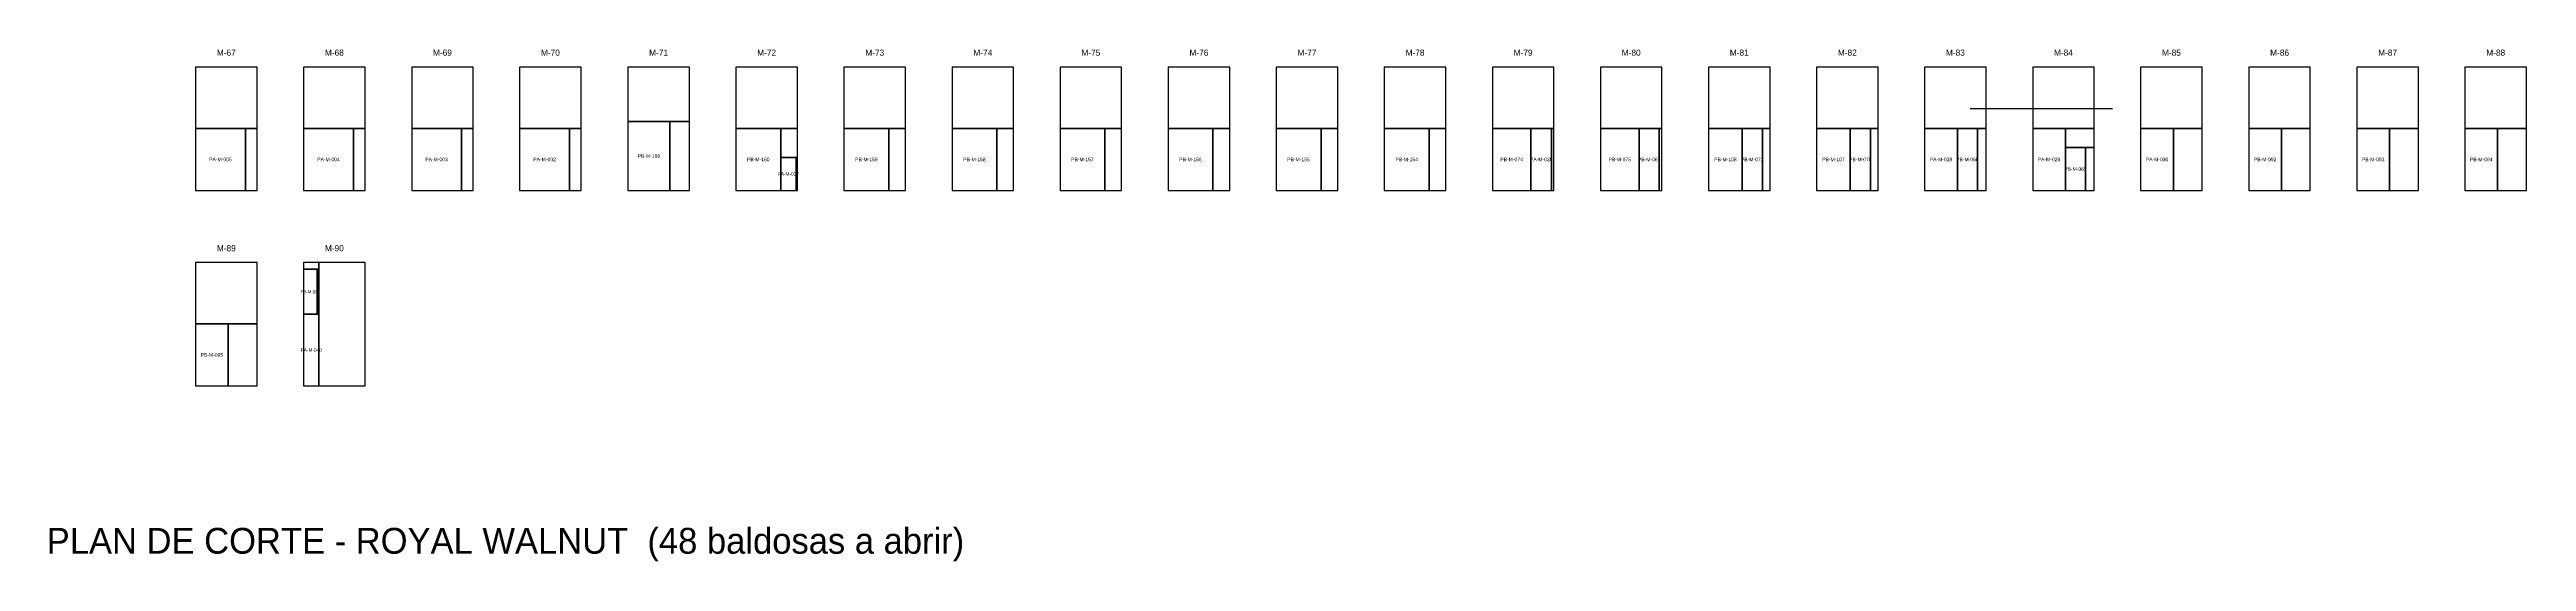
# Model space of a CAD drawing. Header units: metres. Extents: x 271 to 299.5, y -91.2 to -56.5.
# Drawn here: x 271.04 to 295.02, y -85.24 to -80.29 of the extents above; entities that cross this region are included whole.
import ezdxf
from ezdxf.enums import TextEntityAlignment as Align

# ---------------------------------------------------------------- set-up
doc = ezdxf.new("R2010")
doc.units = ezdxf.units.M
for name, color, linetype in [('CORTE-DESPERDICIO', 1, 'Continuous'), ('CORTE-RECORTE', 3, 'Continuous'), ('CORTE-SOBRANTE', 2, 'Continuous'), ('CORTE-TEXTO', 5, 'Continuous'), ('CORTE-TILE', 7, 'Continuous'), ('ZOCLO', 3, 'Continuous')]:
    doc.layers.add(name, color=color, linetype=linetype)

msp = doc.modelspace()

# ---------------------------------------------------------------- linework, layer by layer
at = {"layer": 'CORTE-DESPERDICIO'}
for points in [[(285.58, -81.65), (285.602, -81.65), (285.602, -81.05), (285.58, -81.05)], [(286.622, -81.65), (286.648, -81.65), (286.648, -81.05), (286.622, -81.05)], [(287.62, -81.65), (287.694, -81.65), (287.694, -81.05), (287.62, -81.05)], [(288.666, -81.65), (288.74, -81.65), (288.74, -81.05), (288.666, -81.05)], [(289.702, -81.65), (289.786, -81.65), (289.786, -81.05), (289.702, -81.05)], [(290.748, -81.65), (290.832, -81.65), (290.832, -81.236), (290.748, -81.236)], [(278.266, -81.65), (278.28, -81.65), (278.28, -81.332), (278.266, -81.332)], [(273.5, -82.414), (273.648, -82.414), (273.648, -82.35), (273.5, -82.35)], [(273.632, -82.848), (273.648, -82.848), (273.648, -82.414), (273.632, -82.414)]]:
    msp.add_lwpolyline(points, close=True, dxfattribs=at)
at = {"layer": 'CORTE-RECORTE'}
for points in [[(276.638, -81.65), (277.046, -81.65), (277.046, -80.984), (276.638, -80.984)], [(272.454, -81.65), (272.937, -81.65), (272.937, -81.05), (272.454, -81.05)], [(273.5, -81.65), (273.983, -81.65), (273.983, -81.05), (273.5, -81.05)], [(274.546, -81.65), (275.029, -81.65), (275.029, -81.05), (274.546, -81.05)], [(275.591, -81.65), (276.075, -81.65), (276.075, -81.05), (275.591, -81.05)], [(277.684, -81.65), (278.118, -81.65), (278.118, -81.05), (277.684, -81.05)], [(278.73, -81.65), (279.164, -81.65), (279.164, -81.05), (278.73, -81.05)], [(279.776, -81.65), (280.21, -81.65), (280.21, -81.05), (279.776, -81.05)], [(280.822, -81.65), (281.256, -81.65), (281.256, -81.05), (280.822, -81.05)], [(281.868, -81.65), (282.302, -81.65), (282.302, -81.05), (281.868, -81.05)], [(282.913, -81.65), (283.348, -81.65), (283.348, -81.05), (282.913, -81.05)], [(283.96, -81.65), (284.394, -81.65), (284.394, -81.05), (283.96, -81.05)], [(285.006, -81.65), (285.38, -81.65), (285.38, -81.05), (285.006, -81.05)], [(285.38, -81.65), (285.58, -81.65), (285.58, -81.05), (285.38, -81.05)], [(286.052, -81.65), (286.426, -81.65), (286.426, -81.05), (286.052, -81.05)], [(286.426, -81.65), (286.622, -81.65), (286.622, -81.05), (286.426, -81.05)], [(287.098, -81.65), (287.425, -81.65), (287.425, -81.05), (287.098, -81.05)], [(287.425, -81.65), (287.62, -81.65), (287.62, -81.05), (287.425, -81.05)], [(288.144, -81.65), (288.471, -81.65), (288.471, -81.05), (288.144, -81.05)], [(288.471, -81.65), (288.666, -81.65), (288.666, -81.05), (288.471, -81.05)], [(289.19, -81.65), (289.507, -81.65), (289.507, -81.05), (289.19, -81.05)], [(289.507, -81.65), (289.702, -81.65), (289.702, -81.05), (289.507, -81.05)], [(290.236, -81.65), (290.553, -81.65), (290.553, -81.05), (290.236, -81.05)], [(290.553, -81.65), (290.748, -81.65), (290.748, -81.236), (290.553, -81.236)], [(291.281, -81.65), (291.599, -81.65), (291.599, -81.05), (291.281, -81.05)], [(292.328, -81.65), (292.644, -81.65), (292.644, -81.05), (292.328, -81.05)], [(293.374, -81.65), (293.69, -81.65), (293.69, -81.05), (293.374, -81.05)], [(294.42, -81.65), (294.736, -81.65), (294.736, -81.05), (294.42, -81.05)], [(278.118, -81.65), (278.266, -81.65), (278.266, -81.332), (278.118, -81.332)], [(273.5, -82.848), (273.632, -82.848), (273.632, -82.414), (273.5, -82.414)], [(272.454, -83.544), (272.769, -83.544), (272.769, -82.944), (272.454, -82.944)], [(273.5, -83.544), (273.648, -83.544), (273.648, -82.848), (273.5, -82.848)]]:
    msp.add_lwpolyline(points, close=True, dxfattribs=at)
at = {"layer": 'CORTE-SOBRANTE'}
for points in [[(272.454, -81.05), (273.049, -81.05), (273.049, -80.456), (272.454, -80.456)], [(273.5, -81.05), (274.096, -81.05), (274.096, -80.456), (273.5, -80.456)], [(274.546, -81.05), (275.142, -81.05), (275.142, -80.456), (274.546, -80.456)], [(275.591, -81.05), (276.188, -81.05), (276.188, -80.456), (275.591, -80.456)], [(276.638, -80.984), (277.234, -80.984), (277.234, -80.456), (276.638, -80.456)], [(277.684, -81.05), (278.28, -81.05), (278.28, -80.456), (277.684, -80.456)], [(278.73, -81.05), (279.326, -81.05), (279.326, -80.456), (278.73, -80.456)], [(279.776, -81.05), (280.372, -81.05), (280.372, -80.456), (279.776, -80.456)], [(280.822, -81.05), (281.418, -81.05), (281.418, -80.456), (280.822, -80.456)], [(281.868, -81.05), (282.464, -81.05), (282.464, -80.456), (281.868, -80.456)], [(282.913, -81.05), (283.51, -81.05), (283.51, -80.456), (282.913, -80.456)], [(283.96, -81.05), (284.556, -81.05), (284.556, -80.456), (283.96, -80.456)], [(285.006, -81.05), (285.602, -81.05), (285.602, -80.456), (285.006, -80.456)], [(286.052, -81.05), (286.648, -81.05), (286.648, -80.456), (286.052, -80.456)], [(287.098, -81.05), (287.694, -81.05), (287.694, -80.456), (287.098, -80.456)], [(288.144, -81.05), (288.74, -81.05), (288.74, -80.456), (288.144, -80.456)], [(289.19, -81.05), (289.786, -81.05), (289.786, -80.456), (289.19, -80.456)], [(290.236, -81.05), (290.832, -81.05), (290.832, -80.456), (290.236, -80.456)], [(291.281, -81.05), (291.877, -81.05), (291.877, -80.456), (291.281, -80.456)], [(292.328, -81.05), (292.923, -81.05), (292.923, -80.456), (292.328, -80.456)], [(293.374, -81.05), (293.969, -81.05), (293.969, -80.456), (293.374, -80.456)], [(294.42, -81.05), (295.015, -81.05), (295.015, -80.456), (294.42, -80.456)], [(277.046, -81.65), (277.234, -81.65), (277.234, -80.984), (277.046, -80.984)], [(272.937, -81.65), (273.049, -81.65), (273.049, -81.05), (272.937, -81.05)], [(273.983, -81.65), (274.096, -81.65), (274.096, -81.05), (273.983, -81.05)], [(275.029, -81.65), (275.142, -81.65), (275.142, -81.05), (275.029, -81.05)], [(276.075, -81.65), (276.188, -81.65), (276.188, -81.05), (276.075, -81.05)], [(278.118, -81.332), (278.28, -81.332), (278.28, -81.05), (278.118, -81.05)], [(279.164, -81.65), (279.326, -81.65), (279.326, -81.05), (279.164, -81.05)], [(280.21, -81.65), (280.372, -81.65), (280.372, -81.05), (280.21, -81.05)], [(281.256, -81.65), (281.418, -81.65), (281.418, -81.05), (281.256, -81.05)], [(282.302, -81.65), (282.464, -81.65), (282.464, -81.05), (282.302, -81.05)], [(283.348, -81.65), (283.51, -81.65), (283.51, -81.05), (283.348, -81.05)], [(284.394, -81.65), (284.556, -81.65), (284.556, -81.05), (284.394, -81.05)], [(290.553, -81.236), (290.832, -81.236), (290.832, -81.05), (290.553, -81.05)], [(291.599, -81.65), (291.877, -81.65), (291.877, -81.05), (291.599, -81.05)], [(292.644, -81.65), (292.923, -81.65), (292.923, -81.05), (292.644, -81.05)], [(293.69, -81.65), (293.969, -81.65), (293.969, -81.05), (293.69, -81.05)], [(294.736, -81.65), (295.015, -81.65), (295.015, -81.05), (294.736, -81.05)], [(272.454, -82.944), (273.049, -82.944), (273.049, -82.35), (272.454, -82.35)], [(273.648, -83.544), (274.096, -83.544), (274.096, -82.35), (273.648, -82.35)], [(272.769, -83.544), (273.049, -83.544), (273.049, -82.944), (272.769, -82.944)]]:
    msp.add_lwpolyline(points, close=True, dxfattribs=at)
at = {"layer": 'CORTE-TILE'}
for points in [[(272.454, -81.65), (273.049, -81.65), (273.049, -80.456), (272.454, -80.456)], [(273.5, -81.65), (274.096, -81.65), (274.096, -80.456), (273.5, -80.456)], [(274.546, -81.65), (275.142, -81.65), (275.142, -80.456), (274.546, -80.456)], [(275.591, -81.65), (276.188, -81.65), (276.188, -80.456), (275.591, -80.456)], [(276.638, -81.65), (277.234, -81.65), (277.234, -80.456), (276.638, -80.456)], [(277.684, -81.65), (278.28, -81.65), (278.28, -80.456), (277.684, -80.456)], [(278.73, -81.65), (279.326, -81.65), (279.326, -80.456), (278.73, -80.456)], [(279.776, -81.65), (280.372, -81.65), (280.372, -80.456), (279.776, -80.456)], [(280.822, -81.65), (281.418, -81.65), (281.418, -80.456), (280.822, -80.456)], [(281.868, -81.65), (282.464, -81.65), (282.464, -80.456), (281.868, -80.456)], [(282.913, -81.65), (283.51, -81.65), (283.51, -80.456), (282.913, -80.456)], [(283.96, -81.65), (284.556, -81.65), (284.556, -80.456), (283.96, -80.456)], [(285.006, -81.65), (285.602, -81.65), (285.602, -80.456), (285.006, -80.456)], [(286.052, -81.65), (286.648, -81.65), (286.648, -80.456), (286.052, -80.456)], [(287.098, -81.65), (287.694, -81.65), (287.694, -80.456), (287.098, -80.456)], [(288.144, -81.65), (288.74, -81.65), (288.74, -80.456), (288.144, -80.456)], [(289.19, -81.65), (289.786, -81.65), (289.786, -80.456), (289.19, -80.456)], [(290.236, -81.65), (290.832, -81.65), (290.832, -80.456), (290.236, -80.456)], [(291.281, -81.65), (291.877, -81.65), (291.877, -80.456), (291.281, -80.456)], [(292.328, -81.65), (292.923, -81.65), (292.923, -80.456), (292.328, -80.456)], [(293.374, -81.65), (293.969, -81.65), (293.969, -80.456), (293.374, -80.456)], [(294.42, -81.65), (295.015, -81.65), (295.015, -80.456), (294.42, -80.456)], [(272.454, -83.544), (273.049, -83.544), (273.049, -82.35), (272.454, -82.35)], [(273.5, -83.544), (274.096, -83.544), (274.096, -82.35), (273.5, -82.35)]]:
    msp.add_lwpolyline(points, close=True, dxfattribs=at)
at = {"layer": 'ZOCLO'}
msp.add_line((289.631, -80.856), (291.009, -80.856), dxfattribs=at)

# ---------------------------------------------------------------- texts
at = {"layer": 'CORTE-TEXTO'}
for s, height, p in [('M-67', 0.06, (272.752, -80.316)), ('M-68', 0.06, (273.798, -80.316)), ('M-69', 0.06, (274.844, -80.316)), ('M-70', 0.06, (275.889, -80.316)), ('M-71', 0.06, (276.936, -80.316)), ('M-72', 0.06, (277.982, -80.316)), ('M-73', 0.06, (279.028, -80.316)), ('M-74', 0.06, (280.074, -80.316)), ('M-75', 0.06, (281.12, -80.316)), ('M-76', 0.06, (282.166, -80.316)), ('M-77', 0.06, (283.212, -80.316)), ('M-78', 0.06, (284.258, -80.316)), ('M-79', 0.06, (285.304, -80.316)), ('M-80', 0.06, (286.35, -80.316)), ('M-81', 0.06, (287.396, -80.316)), ('M-82', 0.06, (288.442, -80.316)), ('M-83', 0.06, (289.488, -80.316)), ('M-84', 0.06, (290.534, -80.316)), ('M-85', 0.06, (291.579, -80.316)), ('M-86', 0.06, (292.626, -80.316)), ('M-87', 0.06, (293.672, -80.316)), ('M-88', 0.06, (294.718, -80.316)), ('PA-M-005', 0.035, (272.695, -81.35)), ('PA-M-004', 0.035, (273.741, -81.35)), ('PA-M-003', 0.035, (274.787, -81.35)), ('PA-M-002', 0.035, (275.833, -81.35)), ('PB-M-166', 0.035, (276.842, -81.317)), ('PB-M-160', 0.035, (277.901, -81.35)), ('PA-M-027', 0.0329, (278.192, -81.491)), ('PB-M-159', 0.035, (278.947, -81.35)), ('PB-M-158', 0.035, (279.993, -81.35)), ('PB-M-157', 0.035, (281.038, -81.35)), ('PB-M-156', 0.035, (282.084, -81.35)), ('PB-M-155', 0.035, (283.13, -81.35)), ('PB-M-154', 0.035, (284.177, -81.35)), ('PB-M-074', 0.035, (285.193, -81.35)), ('PA-M-025', 0.035, (285.48, -81.35)), ('PB-M-075', 0.035, (286.239, -81.35)), ('PB-M-067', 0.035, (286.524, -81.35)), ('PB-M-108', 0.035, (287.262, -81.35)), ('PB-M-071', 0.035, (287.522, -81.35)), ('PB-M-107', 0.035, (288.308, -81.35)), ('PB-M-070', 0.035, (288.568, -81.35)), ('PA-M-028', 0.035, (289.349, -81.35)), ('PB-M-068', 0.035, (289.604, -81.35)), ('PA-M-029', 0.035, (290.394, -81.35)), ('PB-M-069', 0.035, (290.65, -81.443)), ('PA-M-030', 0.035, (291.44, -81.35)), ('PB-M-092', 0.035, (292.486, -81.35)), ('PB-M-093', 0.035, (293.532, -81.35)), ('PB-M-094', 0.035, (294.578, -81.35)), ('M-89', 0.06, (272.752, -82.21)), ('M-90', 0.06, (273.798, -82.21)), ('PB-M-161', 0.0293, (273.565, -82.631)), ('PA-M-040', 0.0329, (273.574, -83.196)), ('PB-M-095', 0.035, (272.612, -83.244)), ('PLAN DE CORTE - ROYAL WALNUT  (48 baldosas a abrir)', 0.25, (275.454, -85.044))]:
    msp.add_text(s, height=height, dxfattribs=at).set_placement(p, align=Align.MIDDLE_CENTER)

doc.saveas('drawing.dxf')
